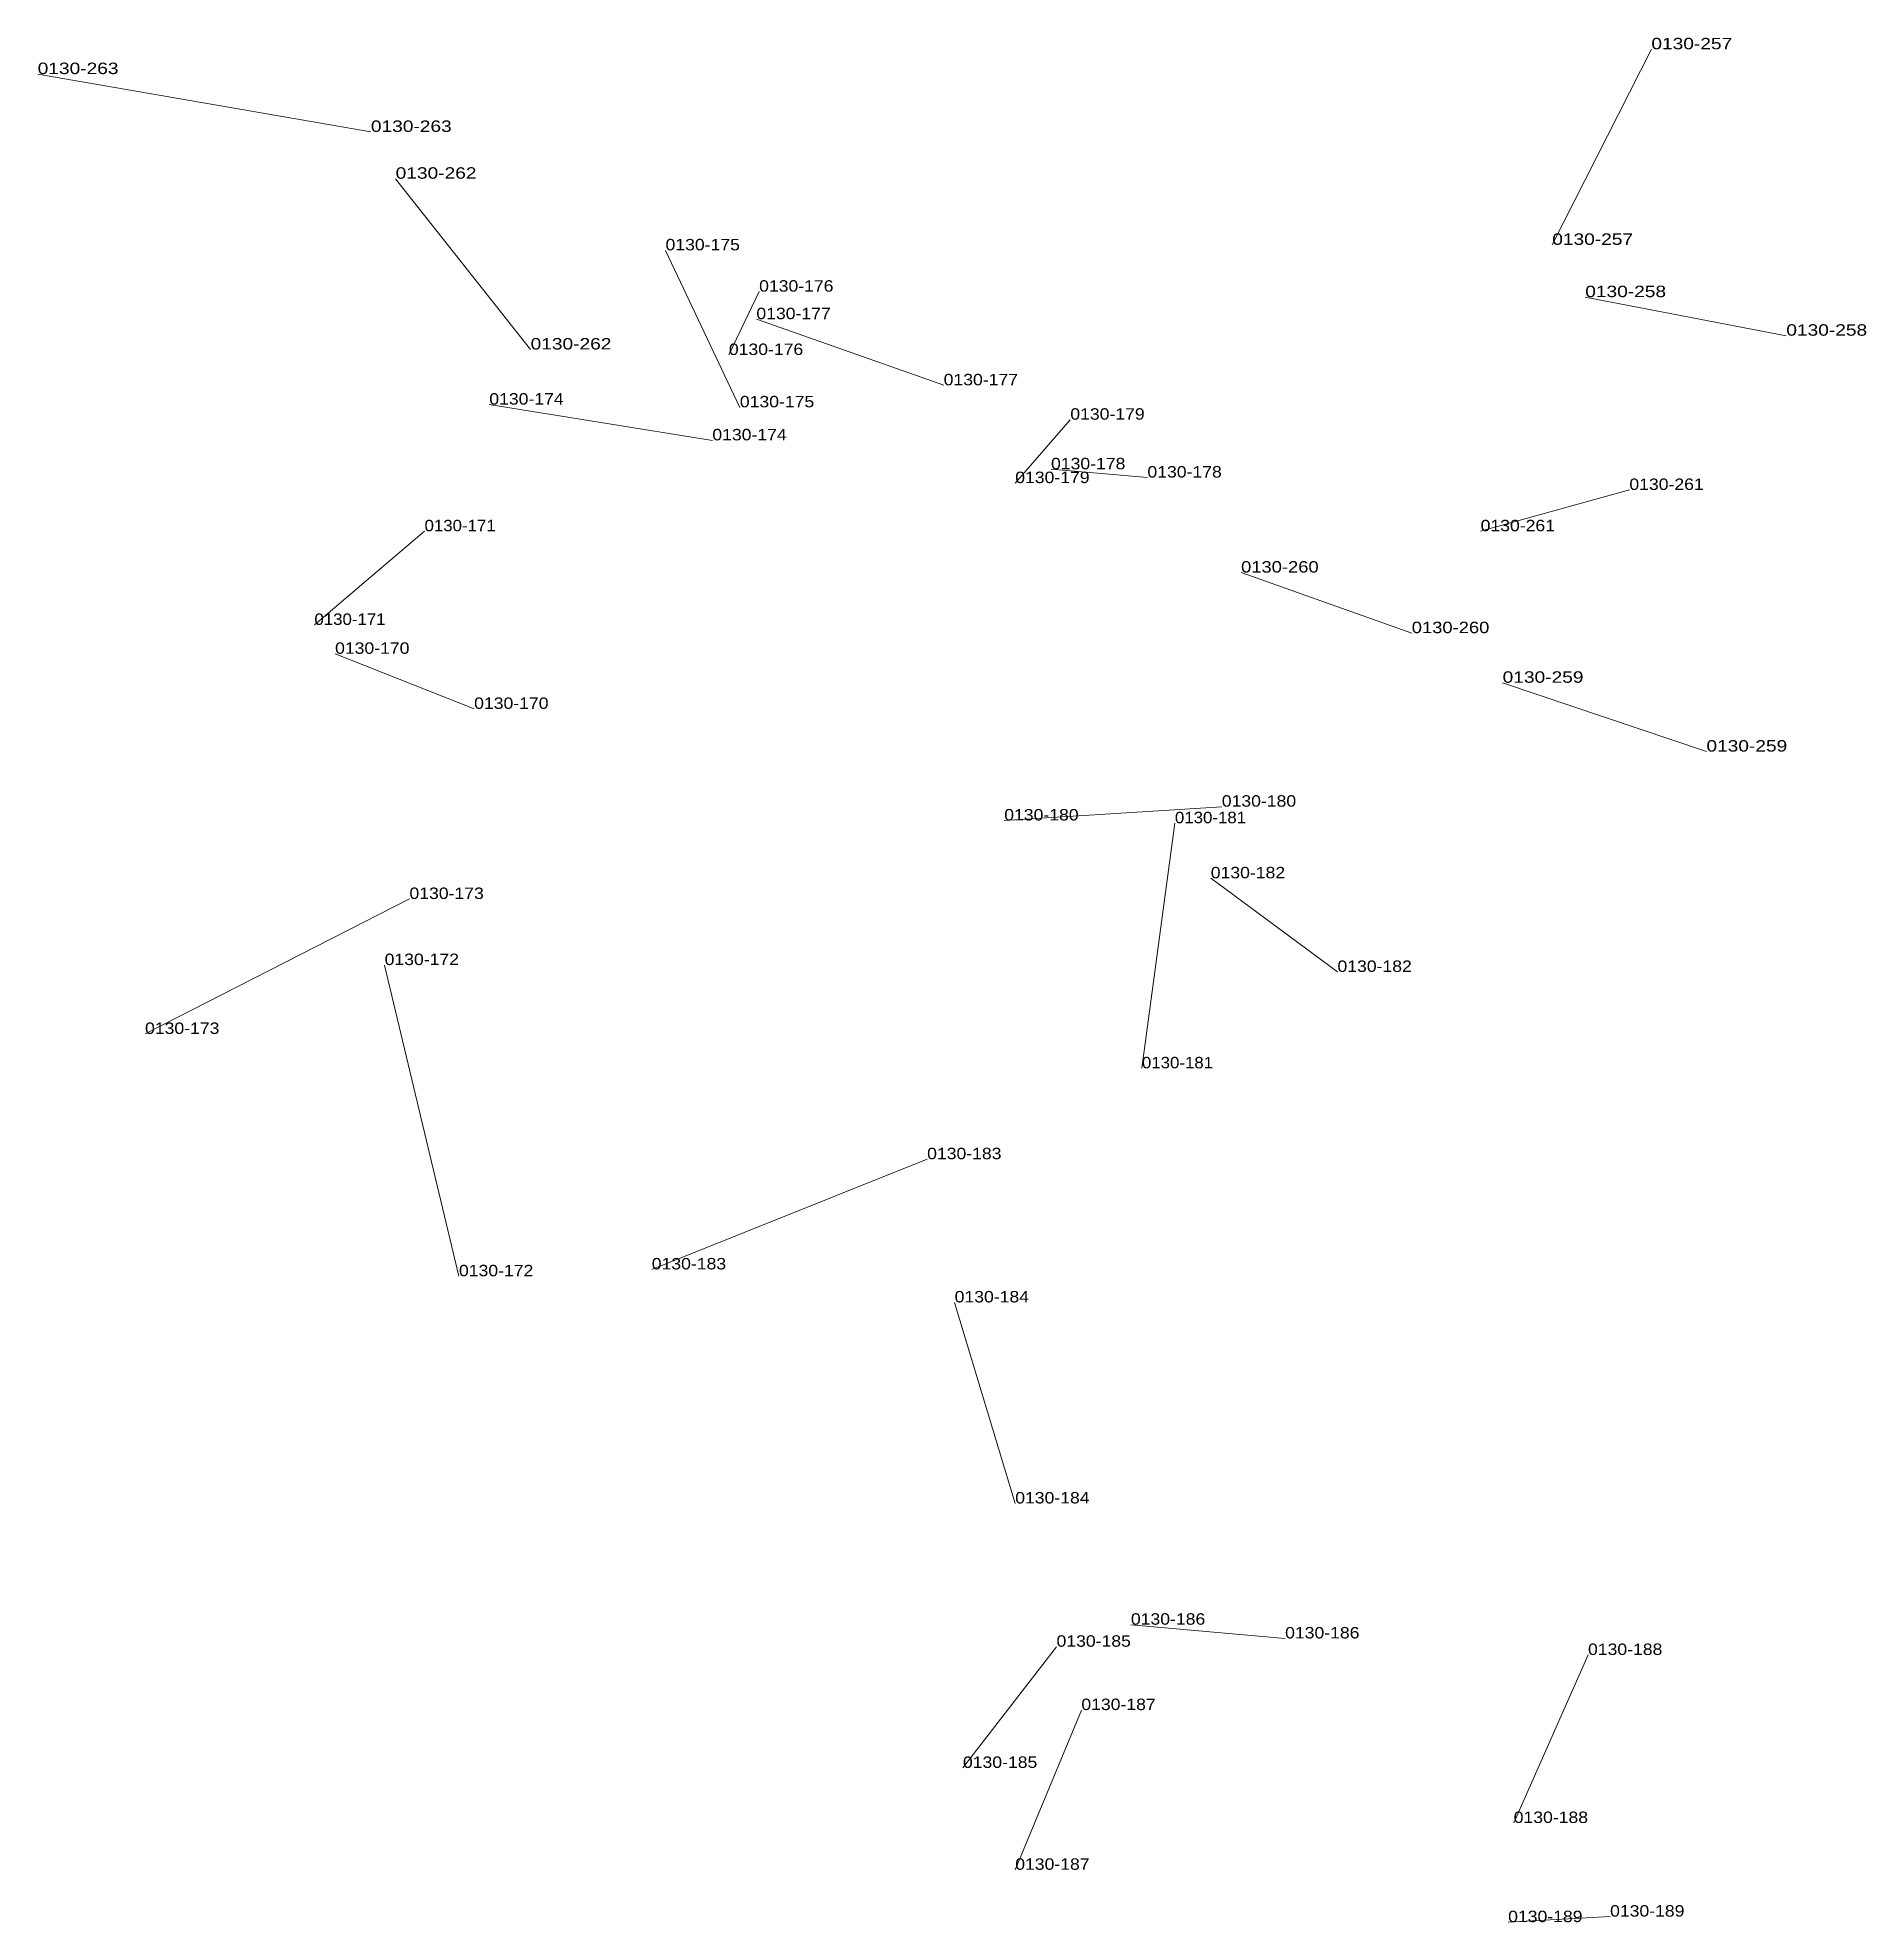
# Model space of a CAD drawing. Header units: metres. Extents: x 571156 to 607184, y 703608 to 727431.
# Drawn here: x 576077.9 to 576397.5, y 720590.1 to 720919.5 of the extents above; entities that cross this region are included whole.
import ezdxf

# ---------------------------------------------------------------- set-up
doc = ezdxf.new("R2010")
doc.units = ezdxf.units.M
doc.header["$LTSCALE"] = 0.8
doc.layers.add('60', color=7, linetype='Continuous', lineweight=13)
doc.layers.add('61', color=7, linetype='Continuous')

msp = doc.modelspace()

# ---------------------------------------------------------------- texts
at = {"layer": '60'}
for s, width, p in [('0130-257', 1.25, (576359.96, 720917.51)), ('0130-263', 1.25, (576077.86, 720913.18)), ('0130-262', 1.25, (576140.44, 720894.89)), ('0130-175', 1.15, (576187.62, 720882.37)), ('0130-176', 1.15, (576203.98, 720875.15)), ('0130-258', 1.25, (576383.55, 720867.45)), ('0130-177', 1.15, (576236.24, 720858.78)), ('0130-174', 1.15, (576156.81, 720855.41)), ('0130-179', 1.15, (576258.38, 720852.77)), ('0130-178', 1.15, (576271.86, 720842.66)), ('0130-261', 1.15, (576356.11, 720840.49)), ('0130-171', 1.1, (576145.49, 720833.27)), ('0130-260', 1.2, (576288.23, 720826.05)), ('0130-170', 1.15, (576154.16, 720802.22)), ('0130-259', 1.25, (576369.58, 720794.76)), ('0130-180', 1.15, (576246.83, 720782.72)), ('0130-182', 1.15, (576305.08, 720756.25)), ('0130-173', 1.15, (576096.63, 720745.41)), ('0130-181', 1.1, (576270.9, 720739.4)), ('0130-183', 1.15, (576185.21, 720704.25)), ('0130-172', 1.15, (576151.51, 720703.05)), ('0130-184', 1.15, (576248.75, 720663.34)), ('0130-186', 1.15, (576295.93, 720639.75)), ('0130-188', 1.15, (576348.88, 720636.86)), ('0130-185', 1.15, (576239.61, 720617.12)), ('0130-187', 1.15, (576248.75, 720599.31)), ('0130-189', 1.15, (576352.74, 720591.13))]:
    msp.add_text(s, height=2, dxfattribs=dict(at, width=width)).set_placement(p)
at = {"layer": '61'}
for s, width, p in [('0130-263', 1.25, (576136.11, 720903.07)), ('0130-257', 1.25, (576342.63, 720883.33)), ('0130-258', 1.25, (576348.4, 720874.19)), ('0130-177', 1.15, (576203.5, 720870.34)), ('0130-262', 1.25, (576164.03, 720865.04)), ('0130-176', 1.15, (576198.69, 720864.08)), ('0130-175', 1.15, (576200.61, 720854.93)), ('0130-174', 1.15, (576195.8, 720849.16)), ('0130-178', 1.15, (576255.01, 720844.1)), ('0130-179', 1.15, (576248.75, 720841.69)), ('0130-261', 1.15, (576330.11, 720833.27)), ('0130-171', 1.1, (576126.24, 720816.9)), ('0130-260', 1.2, (576318.07, 720815.46)), ('0130-170', 1.15, (576129.85, 720811.85)), ('0130-259', 1.25, (576333.96, 720806.79)), ('0130-180', 1.15, (576284.86, 720785.13)), ('0130-181', 1.1, (576276.67, 720782.24)), ('0130-182', 1.15, (576282.93, 720772.61)), ('0130-173', 1.15, (576142.85, 720769)), ('0130-172', 1.15, (576138.51, 720757.45)), ('0130-183', 1.15, (576233.35, 720723.51)), ('0130-184', 1.15, (576238.16, 720698.48)), ('0130-186', 1.15, (576268.97, 720642.15)), ('0130-185', 1.15, (576255.97, 720638.3)), ('0130-187', 1.15, (576260.31, 720627.23)), ('0130-188', 1.15, (576335.89, 720607.49)), ('0130-189', 1.15, (576334.92, 720590.16))]:
    msp.add_text(s, height=2, dxfattribs=dict(at, width=width)).set_placement(p)

# ---------------------------------------------------------------- linework, layer by layer
at = {"layer": '60'}
for p, q in [((576342.63, 720883.33), (576359.96, 720917.51)), ((576136.11, 720903.07), (576077.86, 720913.18)), ((576164.03, 720865.04), (576140.44, 720894.89)), ((576200.61, 720854.93), (576187.62, 720882.37)), ((576198.69, 720864.08), (576203.98, 720875.15)), ((576348.4, 720874.19), (576383.55, 720867.45)), ((576203.5, 720870.34), (576236.24, 720858.78)), ((576195.8, 720849.16), (576156.81, 720855.41)), ((576248.75, 720841.69), (576258.38, 720852.77)), ((576255.01, 720844.1), (576271.86, 720842.66)), ((576330.11, 720833.27), (576356.11, 720840.49)), ((576126.24, 720816.9), (576145.49, 720833.27)), ((576318.07, 720815.46), (576288.23, 720826.05)), ((576129.85, 720811.85), (576154.16, 720802.22)), ((576333.96, 720806.79), (576369.58, 720794.76)), ((576284.86, 720785.13), (576246.83, 720782.72)), ((576276.67, 720782.24), (576270.9, 720739.4)), ((576282.93, 720772.61), (576305.08, 720756.25)), ((576142.85, 720769), (576096.63, 720745.41)), ((576138.51, 720757.45), (576151.51, 720703.05)), ((576233.35, 720723.51), (576185.21, 720704.25)), ((576238.16, 720698.48), (576248.75, 720663.34)), ((576268.97, 720642.15), (576295.93, 720639.75)), ((576255.97, 720638.3), (576239.61, 720617.12)), ((576335.89, 720607.49), (576348.88, 720636.86)), ((576260.31, 720627.23), (576248.75, 720599.31)), ((576334.92, 720590.16), (576352.74, 720591.13))]:
    msp.add_line(p, q, dxfattribs=at)

msp.set_redraw_order([(e.dxf.handle, doc.entitydb.next_handle()) for e in msp.query("TEXT MTEXT ATTDEF DIMENSION ARC_DIMENSION")])  # texts and dimensions are drawn at this point

doc.saveas('drawing.dxf')
